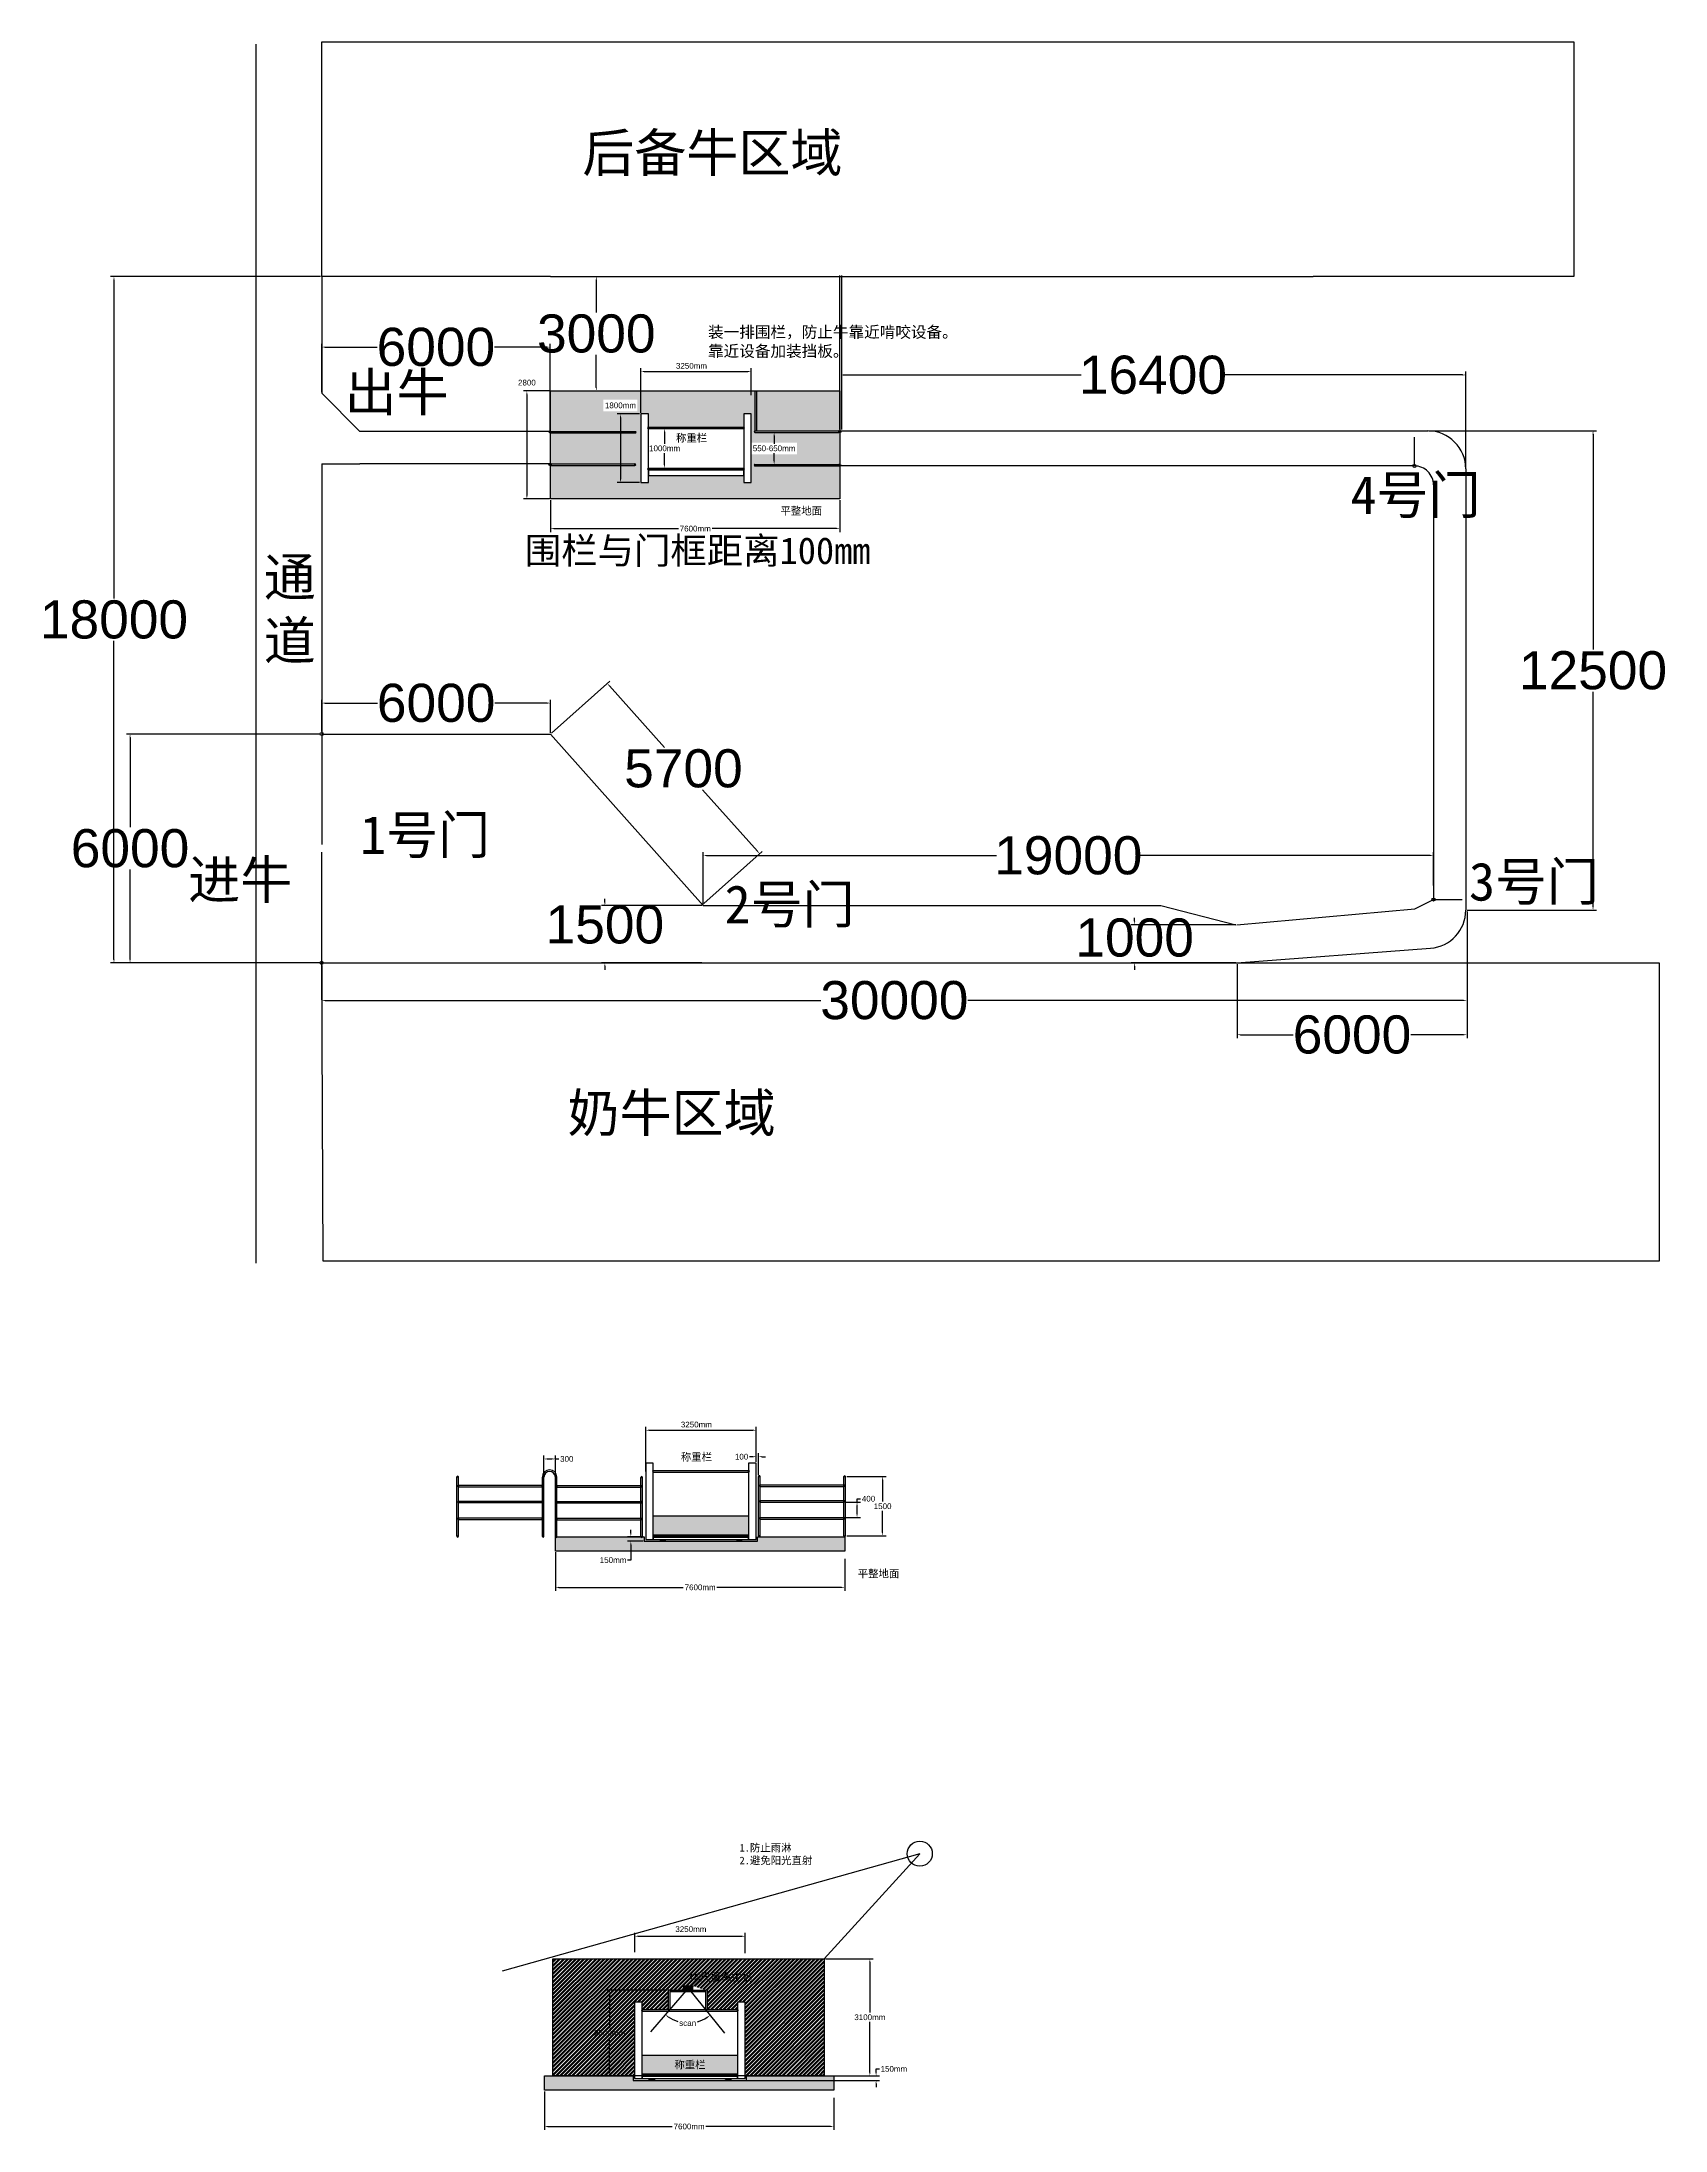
# Model space of a CAD drawing. Header units: inches. Extents: x -13197 to 29371, y -38601 to 16176.
import ezdxf

# ---------------------------------------------------------------- set-up
doc = ezdxf.new("R2010")
doc.units = ezdxf.units.IN
doc.header["$MEASUREMENT"] = 0
doc.layers.add('图层1', color=7, linetype='Continuous')
doc.styles.get("Standard").update_dxf_attribs({"font": 'arial.ttf'})
doc.dimstyles.get("Standard").update_dxf_attribs({"dimscale": 500, "dimtxt": 0.3, "dimasz": 0.18, "dimexe": 0.18, "dimexo": 0.0625, "dimgap": 0.09, "dimtad": 0, "dimtih": 1, "dimtoh": 1, "dimdec": 4, "dimzin": 0, "dimdsep": 46, "dimtxsty": 'Standard', "dimcen": 0.09, "dimclrd": 2, "dimadec": 0, "dimazin": 0, "dimtfac": 1, "dimtdec": 4, "dimtofl": 0, "dimtmove": 0, "dimatfit": 3, "dimfxl": 1, "dimtolj": 1, "dimtzin": 0, "dimarcsym": 0})

msp = doc.modelspace()

# ---------------------------------------------------------------- texts
for s, p in [('称重栏', (3431.93249, 5685.30844)), ('平整地面', (6171.76567, 3772.29972)), ('称重栏', (3560.21883, -21041.9734)), ('平整地面', (8196.80526, -24102.59168)), ('体尺摄像主机', (3790.32043, -34684.16256)), ('称重栏', (3390.02103, -36984.703))]:
    msp.add_text(s, height=200).set_placement(p)
at = {"color": 4, "char_height": 1000, "attachment_point": 1}
for s, width, heights, insert in [('{\\fSimSun|b0|i0|c134|p2;后备牛区域}', 8213.1688966, [1284.64751], (977.24477, 13766.01339)), ('{\\fSimSun|b0|i0|c134|p2;出牛}', 3137.0052896, [3608.15617], (-5257.7623, 7482.71696)), ('{\\fSimSun|b0|i0|c134|p2;4号门}', 3790.3625028, [1722.50959], (21121.34847, 4792.95332)), ('{\\fSimSun|b0|i0|c134|p2;通\\P道}', 1519.6571431, [3608.15617], (-7376.89485, 2637.24169)), ('{\\fSimSun|b0|i0|c134|p2;1号门}', 3790.3625028, [1722.50959], (-4850.76192, -4125.30434)), ('{\\fSimSun|b0|i0|c134|p2;进牛}', 3137.0052896, [3608.15617], (-9360.25391, -5302.18994)), ('{\\fSimSun|b0|i0|c134|p2;3号门}', 3790.3625028, [1722.50959], (24226.73781, -5350.16804)), ('{\\fSimSun|b0|i0|c134|p2;2号门}', 3790.3625028, [1722.50959], (4709.68498, -5947.55184)), ('{\\fSimSun|b0|i0|c134|p2;奶牛区域}', 8213.1688966, [1284.64751], (589.36687, -11418.87512))]:
    msp.add_mtext_dynamic_manual_height_columns(s, width=width, gutter_width=0, heights=heights, dxfattribs=dict(at, insert=insert))
at = {"color": 1, "attachment_point": 1}
for s, width, insert, char_height in [('{\\fSimSun|b0|i0|c134|p2;装一排围栏，防止牛靠近啃咬设备。\\P靠近设备加装挡板。}', 8213.1688966, (4272.58002, 8713.20432), 300), ('{\\fSimSun|b0|i0|c134|p2;围栏与门框距离100mm}', 10546.3537163, (-533.36843, 3179.6179), 700)]:
    msp.add_mtext_dynamic_manual_height_columns(s, width=width, gutter_width=0, heights=[1284.64751], dxfattribs=dict(at, insert=insert, char_height=char_height))
at = {"insert": (5098.9313, -31092.17461), "char_height": 200, "attachment_point": 1}
msp.add_mtext_dynamic_manual_height_columns('{\\fSimSun|b0|i0|c134|p2;1.防止雨淋\\P2.避免阳光直射}', width=3778.6976212, gutter_width=1000, heights=[0], dxfattribs=at)

# ---------------------------------------------------------------- blocks, each defined once
blk = doc.blocks.new('*D3')
at = {"color": 0, "lineweight": -2, "transparency": 16777216}
for p, q in [((2509, 6446), (2509, 7618)), ((5408, 6904), (5408, 7618))]:
    blk.add_line(p, q, dxfattribs=at)
at = {"color": 2, "lineweight": -2, "transparency": 16777216}
blk.add_line((2599, 7528), (5318, 7528), dxfattribs=at)
at = {"color": 2, "transparency": 16777216}
for points in [[(2599, 7543), (2599, 7513), (2509, 7528)], [(5318, 7543), (5318, 7513), (5408, 7528)]]:
    blk.add_solid(points, dxfattribs=at)
at = {"layer": 'Defpoints', "color": 0, "transparency": 16777216}
for p in [(5408, 7528), (5408, 6873), (2509, 6415)]:
    blk.add_point(p, dxfattribs=at)
at = {"color": 0, "transparency": 16777216, "insert": (3839, 7675), "char_height": 150, "attachment_point": 5}
blk.add_mtext('\\A1;3250mm', dxfattribs=at)
blk = doc.blocks.new('*D4')
at = {"color": 0, "lineweight": -2, "transparency": 16777216}
for p, q in [((112, 7018), (-567, 7018)), ((112, 4187), (-567, 4187))]:
    blk.add_line(p, q, dxfattribs=at)
at = {"color": 2, "lineweight": -2, "transparency": 16777216}
blk.add_line((-477, 6928), (-477, 4277), dxfattribs=at)
at = {"color": 2, "transparency": 16777216}
for points in [[(-492, 6928), (-462, 6928), (-477, 7018)], [(-492, 4277), (-462, 4277), (-477, 4187)]]:
    blk.add_solid(points, dxfattribs=at)
at = {"layer": 'Defpoints', "color": 0, "transparency": 16777216}
for p in [(143, 7018), (-477, 4187), (143, 4187)]:
    blk.add_point(p, dxfattribs=at)
at = {"color": 0, "transparency": 16777216, "insert": (-477, 7235), "char_height": 150, "attachment_point": 5}
blk.add_mtext('\\A1;2800', dxfattribs=at)
blk = doc.blocks.new('*D5')
at = {"color": 0, "lineweight": -2, "transparency": 16777216}
for p, q in [((2478, 6415), (1886, 6415)), ((2478, 4615), (1886, 4615))]:
    blk.add_line(p, q, dxfattribs=at)
at = {"color": 2, "lineweight": -2, "transparency": 16777216}
blk.add_line((1976, 6325), (1976, 4705), dxfattribs=at)
at = {"color": 2, "transparency": 16777216}
for points in [[(1961, 6325), (1991, 6325), (1976, 6415)], [(1961, 4705), (1991, 4705), (1976, 4615)]]:
    blk.add_solid(points, dxfattribs=at)
at = {"layer": 'Defpoints', "color": 0, "transparency": 16777216}
for p in [(2509, 6415), (1976, 4615), (2509, 4615)]:
    blk.add_point(p, dxfattribs=at)
at = {"color": 0, "transparency": 16777216, "insert": (1976, 6638), "char_height": 150, "attachment_point": 5}
blk.add_mtext('\\A1;1800mm', dxfattribs=at)
blk = doc.blocks.new('*D6')
at = {"color": 0, "lineweight": -2, "transparency": 16777216}
for p, q in [((2740, 6031), (3224, 6031)), ((2740, 4991), (3224, 4991))]:
    blk.add_line(p, q, dxfattribs=at)
at = {"color": 2, "lineweight": -2, "transparency": 16777216}
for p, q in [((3134, 5941), (3134, 5632)), ((3134, 5081), (3134, 5389))]:
    blk.add_line(p, q, dxfattribs=at)
at = {"color": 2, "transparency": 16777216}
for points in [[(3119, 5941), (3149, 5941), (3134, 6031)], [(3119, 5081), (3149, 5081), (3134, 4991)]]:
    blk.add_solid(points, dxfattribs=at)
at = {"layer": 'Defpoints', "color": 0, "transparency": 16777216}
for p in [(2709, 6031), (3134, 6031), (2709, 4991)]:
    blk.add_point(p, dxfattribs=at)
at = {"color": 0, "transparency": 16777216, "insert": (3134, 5511), "char_height": 150, "attachment_point": 5}
blk.add_mtext('\\A1;1000mm', dxfattribs=at)
blk = doc.blocks.new('*D7')
at = {"color": 0, "lineweight": -2, "transparency": 16777216}
for p, q in [((5535, 5931), (6096, 5931)), ((5535, 5091), (6096, 5091))]:
    blk.add_line(p, q, dxfattribs=at)
at = {"color": 2, "lineweight": -2, "transparency": 16777216}
for p, q in [((6006, 5841), (6006, 5632)), ((6006, 5181), (6006, 5389))]:
    blk.add_line(p, q, dxfattribs=at)
at = {"color": 2, "transparency": 16777216}
for points in [[(5991, 5841), (6021, 5841), (6006, 5931)], [(5991, 5181), (6021, 5181), (6006, 5091)]]:
    blk.add_solid(points, dxfattribs=at)
at = {"layer": 'Defpoints', "color": 0, "transparency": 16777216}
for p in [(5504, 5931), (5504, 5091), (6006, 5091)]:
    blk.add_point(p, dxfattribs=at)
at = {"color": 0, "transparency": 16777216, "insert": (6006, 5511), "char_height": 150, "attachment_point": 5}
blk.add_mtext('\\A1;550-650mm', dxfattribs=at)
blk = doc.blocks.new('*D8')
at = {"color": 0, "lineweight": -2, "transparency": 16777216}
for p, q in [((143, 4156), (143, 3316)), ((7732, 4156), (7732, 3316))]:
    blk.add_line(p, q, dxfattribs=at)
at = {"color": 2, "lineweight": -2, "transparency": 16777216}
for p, q in [((233, 3406), (3497, 3406)), ((7642, 3406), (4378, 3406))]:
    blk.add_line(p, q, dxfattribs=at)
at = {"color": 2, "transparency": 16777216}
for points in [[(233, 3421), (233, 3391), (143, 3406)], [(7642, 3421), (7642, 3391), (7732, 3406)]]:
    blk.add_solid(points, dxfattribs=at)
at = {"layer": 'Defpoints', "color": 0, "transparency": 16777216}
for p in [(143, 4187), (7732, 4187), (7732, 3406)]:
    blk.add_point(p, dxfattribs=at)
at = {"color": 0, "transparency": 16777216, "insert": (3938, 3406), "char_height": 150, "attachment_point": 5}
blk.add_mtext('\\A1;7600mm', dxfattribs=at)
blk = doc.blocks.new('*D9')
at = {"color": 0, "lineweight": -2, "transparency": 16777216}
for p, q in [((2638, -21323), (2638, -20151)), ((5536, -20865), (5536, -20151))]:
    blk.add_line(p, q, dxfattribs=at)
at = {"color": 2, "lineweight": -2, "transparency": 16777216}
blk.add_line((2728, -20241), (5446, -20241), dxfattribs=at)
at = {"color": 2, "transparency": 16777216}
for points in [[(2728, -20226), (2728, -20256), (2638, -20241)], [(5446, -20226), (5446, -20256), (5536, -20241)]]:
    blk.add_solid(points, dxfattribs=at)
at = {"layer": 'Defpoints', "color": 0, "transparency": 16777216}
for p in [(5536, -20241), (2638, -21354), (5536, -20896)]:
    blk.add_point(p, dxfattribs=at)
at = {"color": 0, "transparency": 16777216, "insert": (3967, -20093), "char_height": 150, "attachment_point": 5}
blk.add_mtext('\\A1;3250mm', dxfattribs=at)
blk = doc.blocks.new('*D10')
at = {"color": 0, "lineweight": -2, "transparency": 16777216}
for p, q in [((271, -23443), (271, -24453)), ((7861, -23613), (7861, -24453))]:
    blk.add_line(p, q, dxfattribs=at)
at = {"color": 2, "lineweight": -2, "transparency": 16777216}
for p, q in [((361, -24363), (3625, -24363)), ((7771, -24363), (4507, -24363))]:
    blk.add_line(p, q, dxfattribs=at)
at = {"color": 2, "transparency": 16777216}
for points in [[(361, -24348), (361, -24378), (271, -24363)], [(7771, -24348), (7771, -24378), (7861, -24363)]]:
    blk.add_solid(points, dxfattribs=at)
at = {"layer": 'Defpoints', "color": 0, "transparency": 16777216}
for p in [(271, -23412), (7861, -23582), (7861, -24363)]:
    blk.add_point(p, dxfattribs=at)
at = {"color": 0, "transparency": 16777216, "insert": (4066, -24363), "char_height": 150, "attachment_point": 5}
blk.add_mtext('\\A1;7600mm', dxfattribs=at)
blk = doc.blocks.new('*D11')
at = {"color": 2, "lineweight": -2, "transparency": 16777216}
for p, q in [((2249, -22944), (2249, -22854)), ((2249, -23245), (2249, -23647)), ((2249, -23647), (2159, -23647))]:
    blk.add_line(p, q, dxfattribs=at)
at = {"color": 0, "lineweight": -2, "transparency": 16777216}
for p, q in [((2568, -23034), (2159, -23034)), ((2568, -23155), (2159, -23155))]:
    blk.add_line(p, q, dxfattribs=at)
at = {"color": 2, "transparency": 16777216}
for points in [[(2234, -22944), (2264, -22944), (2249, -23034)], [(2234, -23245), (2264, -23245), (2249, -23155)]]:
    blk.add_solid(points, dxfattribs=at)
at = {"layer": 'Defpoints', "color": 0, "transparency": 16777216}
for p in [(2249, -23155), (2599, -23034), (2599, -23155)]:
    blk.add_point(p, dxfattribs=at)
at = {"color": 0, "transparency": 16777216, "insert": (1783, -23647), "char_height": 150, "attachment_point": 5}
blk.add_mtext('\\A1;150mm', dxfattribs=at)
blk = doc.blocks.new('*D12')
at = {"color": 0, "lineweight": -2, "transparency": 16777216}
for p, q in [((2349, -33933), (2349, -33423)), ((5247, -33957), (5247, -33423))]:
    blk.add_line(p, q, dxfattribs=at)
at = {"color": 2, "lineweight": -2, "transparency": 16777216}
blk.add_line((2439, -33513), (5157, -33513), dxfattribs=at)
at = {"color": 2, "transparency": 16777216}
for points in [[(2439, -33498), (2439, -33528), (2349, -33513)], [(5157, -33498), (5157, -33528), (5247, -33513)]]:
    blk.add_solid(points, dxfattribs=at)
at = {"layer": 'Defpoints', "color": 0, "transparency": 16777216}
for p in [(5247, -33513), (2349, -33965), (5247, -33988)]:
    blk.add_point(p, dxfattribs=at)
at = {"color": 0, "transparency": 16777216, "insert": (3822, -33328), "char_height": 150, "attachment_point": 5}
blk.add_mtext('\\A1;3250mm', dxfattribs=at)
blk = doc.blocks.new('*D13')
at = {"color": 0, "lineweight": -2, "transparency": 16777216}
for p, q in [((-18, -37583), (-18, -38593)), ((7572, -37753), (7572, -38593))]:
    blk.add_line(p, q, dxfattribs=at)
at = {"color": 2, "lineweight": -2, "transparency": 16777216}
for p, q in [((72, -38503), (3336, -38503)), ((7482, -38503), (4218, -38503))]:
    blk.add_line(p, q, dxfattribs=at)
at = {"color": 2, "transparency": 16777216}
for points in [[(72, -38488), (72, -38518), (-18, -38503)], [(7482, -38488), (7482, -38518), (7572, -38503)]]:
    blk.add_solid(points, dxfattribs=at)
at = {"layer": 'Defpoints', "color": 0, "transparency": 16777216}
for p in [(-18, -37551), (7572, -37722), (7572, -38503)]:
    blk.add_point(p, dxfattribs=at)
at = {"color": 0, "transparency": 16777216, "insert": (3777, -38503), "char_height": 150, "attachment_point": 5}
blk.add_mtext('\\A1;7600mm', dxfattribs=at)
blk = doc.blocks.new('*D14')
at = {"color": 0, "lineweight": -2, "transparency": 16777216}
for p, q in [((3199, -34925), (1603, -34925)), ((2279, -37174), (1603, -37174))]:
    blk.add_line(p, q, dxfattribs=at)
at = {"color": 2, "lineweight": -2, "transparency": 16777216}
for p, q in [((1693, -35015), (1693, -35928)), ((1693, -37084), (1693, -36171))]:
    blk.add_line(p, q, dxfattribs=at)
at = {"color": 2, "transparency": 16777216}
for points in [[(1678, -35015), (1708, -35015), (1693, -34925)], [(1678, -37084), (1708, -37084), (1693, -37174)]]:
    blk.add_solid(points, dxfattribs=at)
at = {"layer": 'Defpoints', "color": 0, "transparency": 16777216}
for p in [(1693, -34925), (3230, -34925), (2310, -37174)]:
    blk.add_point(p, dxfattribs=at)
at = {"color": 0, "transparency": 16777216, "insert": (1693, -36050), "char_height": 150, "attachment_point": 5}
blk.add_mtext('\\A1;2500mm', dxfattribs=at)
blk = doc.blocks.new('*D15')
at = {"color": 0, "lineweight": -2, "transparency": 16777216}
for p, q in [((7352, -34103), (8606, -34103)), ((7352, -37174), (8606, -37174))]:
    blk.add_line(p, q, dxfattribs=at)
at = {"color": 2, "lineweight": -2, "transparency": 16777216}
for p, q in [((8516, -34193), (8516, -35517)), ((8516, -37084), (8516, -35760))]:
    blk.add_line(p, q, dxfattribs=at)
at = {"color": 2, "transparency": 16777216}
for points in [[(8501, -34193), (8531, -34193), (8516, -34103)], [(8501, -37084), (8531, -37084), (8516, -37174)]]:
    blk.add_solid(points, dxfattribs=at)
at = {"layer": 'Defpoints', "color": 0, "transparency": 16777216}
for p in [(7321, -34103), (7321, -37174), (8516, -37174)]:
    blk.add_point(p, dxfattribs=at)
at = {"color": 0, "transparency": 16777216, "insert": (8516, -35639), "char_height": 150, "attachment_point": 5}
blk.add_mtext('\\A1;3100mm', dxfattribs=at)
blk = doc.blocks.new('*D16')
at = {"color": 2, "lineweight": -2, "transparency": 16777216}
for start, end in [(235.0536, 252.9378), (285.4384, 303.3874)]:
    blk.add_arc((3751, -34876), 914, start, end, dxfattribs=at)
at = {"color": 2, "transparency": 16777216}
for points in [[(3218, -35638), (3236, -35614), (3156, -35571)], [(4245, -35628), (4263, -35652), (4327, -35587)]]:
    blk.add_solid(points, dxfattribs=at)
at = {"layer": 'Defpoints', "color": 0, "transparency": 16777216}
for p in [(3751, -34876), (3751, -34876), (2767, -36024), (3529, -35763), (4706, -36055)]:
    blk.add_point(p, dxfattribs=at)
at = {"color": 0, "transparency": 16777216, "insert": (3738, -35791), "char_height": 150, "attachment_point": 5}
blk.add_mtext('\\A1;scan', dxfattribs=at)
blk = doc.blocks.new('*D19')
at = {"color": 0, "lineweight": -2, "transparency": 16777216}
for p, q in [((5314, -37174), (8769, -37174)), ((4914, -37295), (8769, -37295))]:
    blk.add_line(p, q, dxfattribs=at)
at = {"color": 2, "lineweight": -2, "transparency": 16777216}
for p, q in [((8679, -37084), (8679, -36994)), ((8679, -36994), (8769, -36994)), ((8679, -37385), (8679, -37475))]:
    blk.add_line(p, q, dxfattribs=at)
at = {"color": 2, "transparency": 16777216}
for points in [[(8664, -37084), (8694, -37084), (8679, -37174)], [(8664, -37385), (8694, -37385), (8679, -37295)]]:
    blk.add_solid(points, dxfattribs=at)
at = {"layer": 'Defpoints', "color": 0, "transparency": 16777216}
for p in [(5283, -37174), (8679, -37174), (4883, -37295)]:
    blk.add_point(p, dxfattribs=at)
at = {"color": 0, "transparency": 16777216, "insert": (9146, -36994), "char_height": 150, "attachment_point": 5}
blk.add_mtext('\\A1;150mm', dxfattribs=at)
blk = doc.blocks.new('*D22')
at = {"color": 0, "lineweight": -2, "transparency": 16777216}
blk.add_line((-5857, 6986), (-5857, 8257), dxfattribs=at)
at = {"color": 0, "linetype": 'ByBlock', "lineweight": -2, "transparency": 16777216}
blk.add_line((132, 5966), (132, 8257), dxfattribs=at)
at = {"color": 2, "lineweight": -2, "transparency": 16777216}
for p, q in [((-5767, 8167), (-4402, 8167)), ((42, 8167), (-1323, 8167))]:
    blk.add_line(p, q, dxfattribs=at)
at = {"color": 2, "transparency": 16777216}
for points in [[(-5767, 8182), (-5767, 8152), (-5857, 8167)], [(42, 8182), (42, 8152), (132, 8167)]]:
    blk.add_solid(points, dxfattribs=at)
at = {"layer": 'Defpoints', "color": 0, "transparency": 16777216}
for p in [(132, 8167), (-5857, 6955), (132, 5935)]:
    blk.add_point(p, dxfattribs=at)
at = {"color": 0, "transparency": 16777216, "insert": (-2862, 8167), "char_height": 1000, "attachment_point": 5}
blk.add_mtext('\\A1;6000', dxfattribs=at)
blk = doc.blocks.new('*D23')
at = {"color": 0, "lineweight": -2, "transparency": 16777216}
for p, q in [((174, 10018), (1433, 10018)), ((174, 7018), (1433, 7018))]:
    blk.add_line(p, q, dxfattribs=at)
at = {"color": 2, "lineweight": -2, "transparency": 16777216}
for p, q in [((1343, 9928), (1343, 9074)), ((1343, 7108), (1343, 7962))]:
    blk.add_line(p, q, dxfattribs=at)
at = {"color": 2, "transparency": 16777216}
for points in [[(1328, 9928), (1358, 9928), (1343, 10018)], [(1328, 7108), (1358, 7108), (1343, 7018)]]:
    blk.add_solid(points, dxfattribs=at)
at = {"layer": 'Defpoints', "color": 0, "transparency": 16777216}
for p in [(143, 10018), (1343, 10018), (143, 7018)]:
    blk.add_point(p, dxfattribs=at)
at = {"color": 0, "transparency": 16777216, "insert": (1343, 8518), "char_height": 1000, "attachment_point": 5}
blk.add_mtext('\\A1;3000', dxfattribs=at)
blk = doc.blocks.new('*D24')
at = {"color": 0, "lineweight": -2, "transparency": 16777216}
for p, q in [((7732, 6002), (7732, 7526)), ((24143, 5002), (24143, 7526))]:
    blk.add_line(p, q, dxfattribs=at)
at = {"color": 2, "lineweight": -2, "transparency": 16777216}
for p, q in [((7822, 7436), (14060, 7436)), ((24053, 7436), (17815, 7436))]:
    blk.add_line(p, q, dxfattribs=at)
at = {"color": 2, "transparency": 16777216}
for points in [[(7822, 7451), (7822, 7421), (7732, 7436)], [(24053, 7451), (24053, 7421), (24143, 7436)]]:
    blk.add_solid(points, dxfattribs=at)
at = {"layer": 'Defpoints', "color": 0, "transparency": 16777216}
for p in [(24143, 7436), (7732, 5971), (24143, 4971)]:
    blk.add_point(p, dxfattribs=at)
at = {"color": 0, "transparency": 16777216, "insert": (15938, 7436), "char_height": 1000, "attachment_point": 5}
blk.add_mtext('\\A1;16400', dxfattribs=at)
blk = doc.blocks.new('*D25')
at = {"color": 0, "lineweight": -2, "transparency": 16777216}
for p, q in [((23174, 5971), (27568, 5971)), ((24174, -6602), (27568, -6602))]:
    blk.add_line(p, q, dxfattribs=at)
at = {"color": 2, "lineweight": -2, "transparency": 16777216}
for p, q in [((27478, 5881), (27478, 240)), ((27478, -6512), (27478, -871))]:
    blk.add_line(p, q, dxfattribs=at)
at = {"color": 2, "transparency": 16777216}
for points in [[(27463, 5881), (27493, 5881), (27478, 5971)], [(27463, -6512), (27493, -6512), (27478, -6602)]]:
    blk.add_solid(points, dxfattribs=at)
at = {"layer": 'Defpoints', "color": 0, "transparency": 16777216}
for p in [(23143, 5971), (24143, -6602), (27478, -6602)]:
    blk.add_point(p, dxfattribs=at)
at = {"color": 0, "transparency": 16777216, "insert": (27478, -315), "char_height": 1000, "attachment_point": 5}
blk.add_mtext('\\A1;12500', dxfattribs=at)
blk = doc.blocks.new('*D26')
at = {"color": 0, "lineweight": -2, "transparency": 16777216}
for p, q in [((-5888, 10018), (-11394, 10018)), ((-5888, -7982), (-11394, -7982))]:
    blk.add_line(p, q, dxfattribs=at)
at = {"color": 2, "lineweight": -2, "transparency": 16777216}
for p, q in [((-11304, 9928), (-11304, 1573)), ((-11304, -7892), (-11304, 462))]:
    blk.add_line(p, q, dxfattribs=at)
at = {"color": 2, "transparency": 16777216}
for points in [[(-11319, 9928), (-11289, 9928), (-11304, 10018)], [(-11319, -7892), (-11289, -7892), (-11304, -7982)]]:
    blk.add_solid(points, dxfattribs=at)
at = {"layer": 'Defpoints', "color": 0, "transparency": 16777216}
for p in [(-5857, 10018), (-11304, -7982), (-5857, -7982)]:
    blk.add_point(p, dxfattribs=at)
at = {"color": 0, "transparency": 16777216, "insert": (-11304, 1018), "char_height": 1000, "attachment_point": 5}
blk.add_mtext('\\A1;18000', dxfattribs=at)
blk = doc.blocks.new('*D27')
at = {"color": 0, "lineweight": -2, "transparency": 16777216}
for p, q in [((24174, -6633), (24174, -9057)), ((-5857, -8054), (-5857, -9057))]:
    blk.add_line(p, q, dxfattribs=at)
at = {"color": 2, "lineweight": -2, "transparency": 16777216}
for p, q in [((-5767, -8967), (7234, -8967)), ((24084, -8967), (11083, -8967))]:
    blk.add_line(p, q, dxfattribs=at)
at = {"color": 2, "transparency": 16777216}
for points in [[(-5767, -8952), (-5767, -8982), (-5857, -8967)], [(24084, -8952), (24084, -8982), (24174, -8967)]]:
    blk.add_solid(points, dxfattribs=at)
at = {"layer": 'Defpoints', "color": 0, "transparency": 16777216}
for p in [(24174, -6602), (-5857, -8022), (24174, -8967)]:
    blk.add_point(p, dxfattribs=at)
at = {"color": 0, "transparency": 16777216, "insert": (9158, -8967), "char_height": 1000, "attachment_point": 5}
blk.add_mtext('\\A1;30000', dxfattribs=at)
blk = doc.blocks.new('*D28')
at = {"color": 0, "lineweight": -2, "transparency": 16777216}
for p, q in [((-5888, -1982), (-10973, -1982)), ((-5888, -7982), (-10973, -7982))]:
    blk.add_line(p, q, dxfattribs=at)
at = {"color": 2, "lineweight": -2, "transparency": 16777216}
for p, q in [((-10883, -2072), (-10883, -4427)), ((-10883, -7892), (-10883, -5538))]:
    blk.add_line(p, q, dxfattribs=at)
at = {"color": 2, "transparency": 16777216}
for points in [[(-10898, -2072), (-10868, -2072), (-10883, -1982)], [(-10898, -7892), (-10868, -7892), (-10883, -7982)]]:
    blk.add_solid(points, dxfattribs=at)
at = {"layer": 'Defpoints', "color": 0, "transparency": 16777216}
for p in [(-5857, -1982), (-10883, -7982), (-5857, -7982)]:
    blk.add_point(p, dxfattribs=at)
at = {"color": 0, "transparency": 16777216, "insert": (-10883, -4982), "char_height": 1000, "attachment_point": 5}
blk.add_mtext('\\A1;6000', dxfattribs=at)
blk = doc.blocks.new('*D29')
at = {"color": 0, "lineweight": -2, "transparency": 16777216}
for p, q in [((-5857, -1911), (-5857, -1080)), ((143, -1951), (143, -1080))]:
    blk.add_line(p, q, dxfattribs=at)
at = {"color": 2, "lineweight": -2, "transparency": 16777216}
for p, q in [((-5767, -1170), (-4396, -1170)), ((53, -1170), (-1318, -1170))]:
    blk.add_line(p, q, dxfattribs=at)
at = {"color": 2, "transparency": 16777216}
for points in [[(-5767, -1155), (-5767, -1185), (-5857, -1170)], [(53, -1155), (53, -1185), (143, -1170)]]:
    blk.add_solid(points, dxfattribs=at)
at = {"layer": 'Defpoints', "color": 0, "transparency": 16777216}
for p in [(143, -1170), (-5857, -1942), (143, -1982)]:
    blk.add_point(p, dxfattribs=at)
at = {"color": 0, "transparency": 16777216, "insert": (-2857, -1170), "char_height": 1000, "attachment_point": 5}
blk.add_mtext('\\A1;6000', dxfattribs=at)
blk = doc.blocks.new('*D30')
at = {"color": 0, "lineweight": -2, "transparency": 16777216}
for p, q in [((18143, -8014), (18143, -9958)), ((24174, -8014), (24174, -9958))]:
    blk.add_line(p, q, dxfattribs=at)
at = {"color": 2, "lineweight": -2, "transparency": 16777216}
for p, q in [((18233, -9868), (19619, -9868)), ((24084, -9868), (22698, -9868))]:
    blk.add_line(p, q, dxfattribs=at)
at = {"color": 2, "transparency": 16777216}
for points in [[(18233, -9853), (18233, -9883), (18143, -9868)], [(24084, -9853), (24084, -9883), (24174, -9868)]]:
    blk.add_solid(points, dxfattribs=at)
at = {"layer": 'Defpoints', "color": 0, "transparency": 16777216}
for p in [(18143, -7982), (24174, -7982), (24174, -9868)]:
    blk.add_point(p, dxfattribs=at)
at = {"color": 0, "transparency": 16777216, "insert": (21158, -9868), "char_height": 1000, "attachment_point": 5}
blk.add_mtext('\\A1;6000', dxfattribs=at)
blk = doc.blocks.new('*D31')
at = {"color": 0, "lineweight": -2, "transparency": 16777216}
for p, q in [((166, -1962), (1695, -593)), ((4166, -6430), (5695, -5062))]:
    blk.add_line(p, q, dxfattribs=at)
at = {"color": 2, "lineweight": -2, "transparency": 16777216}
for p, q in [((1688, -720), (3131, -2332)), ((5568, -5055), (4125, -3443))]:
    blk.add_line(p, q, dxfattribs=at)
at = {"color": 2, "transparency": 16777216}
for points in [[(1699, -710), (1677, -730), (1628, -653)], [(5579, -5045), (5557, -5065), (5628, -5122)]]:
    blk.add_solid(points, dxfattribs=at)
at = {"layer": 'Defpoints', "color": 0, "transparency": 16777216}
for p in [(143, -1982), (5628, -5122), (4143, -6451)]:
    blk.add_point(p, dxfattribs=at)
at = {"color": 0, "transparency": 16777216, "insert": (3628, -2887), "char_height": 1000, "attachment_point": 5}
blk.add_mtext('\\A1;5700', dxfattribs=at)
blk = doc.blocks.new('*D32')
at = {"color": 0, "lineweight": -2, "transparency": 16777216}
for p, q in [((4143, -6451), (4143, -5078)), ((23295, -5951), (23295, -5078))]:
    blk.add_line(p, q, dxfattribs=at)
at = {"color": 2, "lineweight": -2, "transparency": 16777216}
for p, q in [((4233, -5168), (11841, -5168)), ((23205, -5168), (15597, -5168))]:
    blk.add_line(p, q, dxfattribs=at)
at = {"color": 2, "transparency": 16777216}
for points in [[(4233, -5153), (4233, -5183), (4143, -5168)], [(23205, -5153), (23205, -5183), (23295, -5168)]]:
    blk.add_solid(points, dxfattribs=at)
at = {"layer": 'Defpoints', "color": 0, "transparency": 16777216}
for p in [(23295, -5168), (23295, -5982), (4143, -6482)]:
    blk.add_point(p, dxfattribs=at)
at = {"color": 0, "transparency": 16777216, "insert": (13719, -5168), "char_height": 1000, "attachment_point": 5}
blk.add_mtext('\\A1;19000', dxfattribs=at)
blk = doc.blocks.new('*D33')
at = {"color": 2, "lineweight": -2, "transparency": 16777216}
for p, q in [((5446, -20936), (5356, -20936)), ((5686, -20936), (5776, -20936))]:
    blk.add_line(p, q, dxfattribs=at)
at = {"color": 0, "lineweight": -2, "transparency": 16777216}
for p, q in [((5536, -21073), (5536, -20846)), ((5596, -21424), (5596, -20846))]:
    blk.add_line(p, q, dxfattribs=at)
at = {"color": 2, "transparency": 16777216}
for points in [[(5446, -20921), (5446, -20951), (5536, -20936)], [(5686, -20921), (5686, -20951), (5596, -20936)]]:
    blk.add_solid(points, dxfattribs=at)
at = {"layer": 'Defpoints', "color": 0, "transparency": 16777216}
for p in [(5536, -20936), (5536, -21104), (5596, -21455)]:
    blk.add_point(p, dxfattribs=at)
at = {"color": 0, "transparency": 16777216, "insert": (5153, -20936), "char_height": 150, "attachment_point": 5}
blk.add_mtext('\\A1;100', dxfattribs=at)
blk = doc.blocks.new('*D34')
at = {"color": 0, "lineweight": -2, "transparency": 16777216}
for p, q in [((7908, -21458), (8941, -21458)), ((7908, -23014), (8941, -23014))]:
    blk.add_line(p, q, dxfattribs=at)
at = {"color": 2, "lineweight": -2, "transparency": 16777216}
for p, q in [((8851, -21548), (8851, -22114)), ((8851, -22924), (8851, -22357))]:
    blk.add_line(p, q, dxfattribs=at)
at = {"color": 2, "transparency": 16777216}
for points in [[(8836, -21548), (8866, -21548), (8851, -21458)], [(8836, -22924), (8866, -22924), (8851, -23014)]]:
    blk.add_solid(points, dxfattribs=at)
at = {"layer": 'Defpoints', "color": 0, "transparency": 16777216}
for p in [(7877, -21458), (8851, -21458), (7877, -23014)]:
    blk.add_point(p, dxfattribs=at)
at = {"color": 0, "transparency": 16777216, "insert": (8851, -22236), "char_height": 150, "attachment_point": 5}
blk.add_mtext('\\A1;1500', dxfattribs=at)
blk = doc.blocks.new('*D35')
at = {"color": 0, "lineweight": -2, "transparency": 16777216}
for p, q in [((7868, -22128), (8269, -22128)), ((7867, -22530), (8269, -22530))]:
    blk.add_line(p, q, dxfattribs=at)
at = {"color": 2, "lineweight": -2, "transparency": 16777216}
for p, q in [((8179, -22128), (8179, -22038)), ((8179, -22038), (8269, -22038)), ((8179, -22440), (8179, -22218))]:
    blk.add_line(p, q, dxfattribs=at)
at = {"color": 2, "transparency": 16777216}
for points in [[(8164, -22218), (8194, -22218), (8179, -22128)], [(8164, -22440), (8194, -22440), (8179, -22530)]]:
    blk.add_solid(points, dxfattribs=at)
at = {"layer": 'Defpoints', "color": 0, "transparency": 16777216}
for p in [(7837, -22128), (8179, -22128), (7836, -22530)]:
    blk.add_point(p, dxfattribs=at)
at = {"color": 0, "transparency": 16777216, "insert": (8482, -22038), "char_height": 150, "attachment_point": 5}
blk.add_mtext('\\A1;400', dxfattribs=at)
blk = doc.blocks.new('*D36')
at = {"color": 0, "lineweight": -2, "transparency": 16777216}
for p, q in [((-31, -21439), (-31, -20905)), ((269, -21439), (269, -20905))]:
    blk.add_line(p, q, dxfattribs=at)
at = {"color": 2, "lineweight": -2, "transparency": 16777216}
for p, q in [((59, -20995), (179, -20995)), ((269, -20995), (359, -20995))]:
    blk.add_line(p, q, dxfattribs=at)
at = {"color": 2, "transparency": 16777216}
for points in [[(59, -20980), (59, -21010), (-31, -20995)], [(179, -20980), (179, -21010), (269, -20995)]]:
    blk.add_solid(points, dxfattribs=at)
at = {"layer": 'Defpoints', "color": 0, "transparency": 16777216}
for p in [(269, -20995), (-31, -21470), (269, -21470)]:
    blk.add_point(p, dxfattribs=at)
at = {"color": 0, "transparency": 16777216, "insert": (569, -20995), "char_height": 150, "attachment_point": 5}
blk.add_mtext('\\A1;300', dxfattribs=at)
blk = doc.blocks.new('*D37')
at = {"color": 0, "lineweight": -2, "transparency": 16777216}
for p, q in [((4112, -6482), (1478, -6482)), ((4112, -7982), (1478, -7982))]:
    blk.add_line(p, q, dxfattribs=at)
at = {"color": 2, "lineweight": -2, "transparency": 16777216}
for p, q in [((1568, -6392), (1568, -6302)), ((1568, -8072), (1568, -8162))]:
    blk.add_line(p, q, dxfattribs=at)
at = {"color": 2, "transparency": 16777216}
for points in [[(1553, -6392), (1583, -6392), (1568, -6482)], [(1553, -8072), (1583, -8072), (1568, -7982)]]:
    blk.add_solid(points, dxfattribs=at)
at = {"layer": 'Defpoints', "color": 0, "transparency": 16777216}
for p in [(4143, -6482), (1568, -7982), (4143, -7982)]:
    blk.add_point(p, dxfattribs=at)
at = {"color": 0, "transparency": 16777216, "insert": (1568, -6982), "char_height": 1000, "attachment_point": 5}
blk.add_mtext('\\A1;1500', dxfattribs=at)
blk = doc.blocks.new('*D38')
at = {"color": 0, "lineweight": -2, "transparency": 16777216}
for p, q in [((18112, -6982), (15369, -6982)), ((18112, -7982), (15369, -7982))]:
    blk.add_line(p, q, dxfattribs=at)
at = {"color": 2, "lineweight": -2, "transparency": 16777216}
for p, q in [((15459, -6892), (15459, -6802)), ((15459, -8072), (15459, -8162))]:
    blk.add_line(p, q, dxfattribs=at)
at = {"color": 2, "transparency": 16777216}
for points in [[(15444, -6892), (15474, -6892), (15459, -6982)], [(15444, -8072), (15474, -8072), (15459, -7982)]]:
    blk.add_solid(points, dxfattribs=at)
at = {"layer": 'Defpoints', "color": 0, "transparency": 16777216}
for p in [(15459, -6982), (18143, -6982), (18143, -7982)]:
    blk.add_point(p, dxfattribs=at)
at = {"color": 0, "transparency": 16777216, "insert": (15459, -7325), "char_height": 1000, "attachment_point": 5}
blk.add_mtext('\\A1;1000', dxfattribs=at)

# ---------------------------------------------------------------- dimensions: what is measured, and where the dimension line sits
for base, p1, p2, text, override, picture, middle in [((-11304.28055, -7982.39636), (-5857.23771, 10017.60364), (-5857.23771, -7982.39636), '18000', {"dimtxt": 2}, '*D26', (-11304.28055, 1017.60364)), ((-476.97337, 4186.94146), (142.76229, 7017.60364), (142.76229, 4186.94146), '2800', {"dimtmove": 2}, '*D4', (-477.37057, 7235.15309)), ((1976.25715, 4614.79955), (2509.24455, 6414.79955), (2509.24455, 4614.79955), '1800mm', {"dimtmove": 2}, '*D5', (1976.25715, 6637.88902)), ((-10882.74913, -7982.39636), (-5857.23771, -1982.39636), (-5857.23771, -7982.39636), '6000', {"dimtxt": 2}, '*D28', (-10882.74913, -4982.39636)), ((1567.88395, -7982.39636), (4142.76229, -6482.39636), (4142.76229, -7982.39636), '1500', {"dimtxt": 2}, '*D37', (1567.88395, -6982.39636)), ((15459.07061, -6982.39636), (18142.76229, -7982.39636), (18142.76229, -6982.39636), '1000', {"dimtxt": 2}, '*D38', (15459.07061, -7325.2242))]:
    dim = msp.add_linear_dim(base=base, p1=p1, p2=p2, angle=90, text=text, dimstyle='Standard', override=override)
    dim.commit()
    dim.dimension.update_dxf_attribs({"geometry": picture, "text_midpoint": middle, "dimtype": 160})
for base, p1, p2, text, picture, middle in [((1343.4892, 10017.60364), (142.76229, 7017.60364), (142.76229, 10017.60364), '3000', '*D23', (1343.4892, 8517.60364)), ((27478.40251, -6601.70836), (23142.7623, 5971.00787), (24142.76229, -6601.70836), '12500', '*D25', (27478.40251, -315.35024))]:
    dim = msp.add_linear_dim(base=base, p1=p1, p2=p2, angle=90, text=text, dimstyle='Standard', override={"dimtxt": 2})
    dim.commit()
    dim.dimension.update_dxf_attribs({"geometry": picture, "text_midpoint": middle})
for base, p1, p2, text, picture, middle in [((132.47042, 8166.59083), (-5857.23771, 6954.84305), (132.47042, 5935.17152), '6000', '*D22', (-2862.38365, 8166.59083)), ((24142.76229, 7435.60595), (7732.37519, 5971.00803), (24142.76229, 4971.00787), '16400', '*D24', (15937.56874, 7435.60595)), ((142.76229, -1170.09531), (-5857.23771, -1942.39636), (142.76229, -1982.39636), '6000', '*D29', (-2857.23771, -1170.09531)), ((23295.38698, -5167.58266), (4142.76229, -6482.39636), (23295.38698, -5982.39636), '19000', '*D32', (13719.07463, -5167.58266)), ((24174.01229, -8966.57981), (-5857.03312, -8022.39584), (24174.01229, -6601.70836), '30000', '*D27', (9158.48959, -8966.57981)), ((24174.01229, -9867.64661), (18142.76229, -7982.39636), (24174.01229, -7982.39636), '6000', '*D30', (21158.38729, -9867.64661))]:
    dim = msp.add_linear_dim(base=base, p1=p1, p2=p2, text=text, dimstyle='Standard', override={"dimtxt": 2})
    dim.commit()
    dim.dimension.update_dxf_attribs({"geometry": picture, "text_midpoint": middle})
for base, p1, p2, picture, middle in [((5407.64347, 7528.14605), (2509.24455, 6414.79955), (5407.64347, 6872.8728), '*D3', (3839.19697, 7675.46045)), ((5535.92981, -20240.78973), (2637.53089, -21354.13623), (5535.92981, -20896.06298), '*D9', (3967.48331, -20093.47533)), ((5247.09963, -33513.31198), (2348.70071, -33964.62512), (5247.09963, -33987.76938), '*D12', (3822.46923, -33328.15788))]:
    dim = msp.add_linear_dim(base=base, p1=p1, p2=p2, text='3250mm', dimstyle='Standard', override={"dimtmove": 2})
    dim.commit()
    dim.dimension.update_dxf_attribs({"geometry": picture, "text_midpoint": middle, "dimtype": 160})
for base, p1, p2, text, picture, middle in [((3134.1586, 6030.79955), (2709, 4990.90808), (2709.24455, 6030.79955), '1000mm', '*D6', (3134.1586, 5510.85382)), ((6005.92957, 5090.70257), (5503.67734, 5931.00803), (5503.67744, 5090.70257), '550-650mm', '*D7', (6005.92957, 5510.8553)), ((8178.78857, -22127.86556), (7835.75471, -22530.44987), (7837.04309, -22127.86556), '400', '*D35', (8482.25719, -22037.86556)), ((8515.76291, -37174.08394), (7321.05034, -34103.49072), (7321.05034, -37174.08394), '3100mm', '*D15', (8515.76291, -35638.78733)), ((1693.13009, -34925.26198), (2310.17446, -37174.08394), (3229.9453, -34925.26198), '2500mm', '*D14', (1693.13009, -36049.67296)), ((8679.32523, -37174.08394), (4882.73955, -37294.62906), (5282.8096, -37174.08394), '150mm', '*D19', (9145.5326, -36994.08394))]:
    dim = msp.add_linear_dim(base=base, p1=p1, p2=p2, angle=90, text=text, dimstyle='Standard')
    dim.commit()
    dim.dimension.update_dxf_attribs({"geometry": picture, "text_midpoint": middle})
for base, p1, p2, text, picture, middle in [((7732.37519, 3406.34613), (142.76229, 4186.94146), (7732.37519, 4186.94146), '7600mm', '*D8', (3937.56874, 3406.34613)), ((268.83026, -20994.82737), (-31.16974, -21470.36109), (268.83026, -21470.36109), '300', '*D36', (569.2293, -20994.82737)), ((5535.92981, -20935.50523), (5595.61687, -21455.08635), (5535.92981, -21104.13615), '100', '*D33', (5152.53963, -20935.50523)), ((7860.66153, -24362.58965), (271.04863, -23411.51644), (7860.66153, -23581.99432), '7600mm', '*D10', (4065.85508, -24362.58965)), ((7571.83136, -38502.5253), (-17.78154, -37551.45209), (7571.83136, -37721.92997), '7600mm', '*D13', (3777.02491, -38502.5253))]:
    dim = msp.add_linear_dim(base=base, p1=p1, p2=p2, text=text, dimstyle='Standard')
    dim.commit()
    dim.dimension.update_dxf_attribs({"geometry": picture, "text_midpoint": middle})
dim = msp.add_aligned_dim(p1=(142.76229, -1982.39636), p2=(4142.76229, -6451.14636), distance=1993.44932, text='5700', dimstyle='Standard', override={"dimtxt": 2})
dim.commit()
dim.dimension.update_dxf_attribs({"geometry": '*D31', "text_midpoint": (3628.09139, -2887.24601)})
for base, p1, p2, text, picture, middle in [((8851.11909, -21457.82981), (7876.82406, -23013.95876), (7876.82406, -21457.82981), '1500', '*D34', (8851.11909, -22235.89428)), ((2249.03169, -23154.93049), (2599.00463, -23034.14829), (2599.00463, -23154.93049), '150mm', '*D11', (1782.82432, -23647.48326))]:
    dim = msp.add_linear_dim(base=base, p1=p1, p2=p2, angle=90, text=text, dimstyle='Standard')
    dim.commit()
    dim.dimension.update_dxf_attribs({"geometry": picture, "text_midpoint": middle, "dimtype": 160})
dim = msp.add_angular_dim_2l(base=(3528.91775, -35763.33328), line1=((3750.90856, -34876.19622), (4706.19755, -36054.68253)), line2=((3750.90856, -34876.19622), (2767.14331, -36024.48474)), text='scan', dimstyle='Standard')
dim.commit()
dim.dimension.update_dxf_attribs({"geometry": '*D16', "text_midpoint": (3738.46771, -35790.60166)})

# ---------------------------------------------------------------- hatches: boundary and pattern name
h = msp.add_hatch()
h.set_pattern_fill('GRAVEL', color=253, scale=150)
h.set_pattern_definition([(228.01279, (108, 5190.908), (-1200, -1350), [20.1804, -1997.8632]), (184.96974, (94.5, 5175.908), (1800, 150), [34.6302, -3428.3887]), (132.51045, (60, 5172.908), (1500, -1650), [24.4182, -2417.4049]), (267.27369, (1.5, 5135.408), (150, 3000), [31.5357, -3122.0337]), (292.83365, (0, 5103.908), (-750, 1800), [30.9232, -3061.406]), (357.27369, (12, 5075.408), (-3000, 150), [31.5357, -3122.0337]), (37.69424, (43.5, 5073.908), (-1950, -1500), [41.7043, -4128.7273]), (72.25533, (76.5, 5099.408), (1050, 3300), [39.3732, -3897.9482]), (121.42957, (88.5, 5136.908), (-1200, 1950), [31.6425, -3132.611]), (175.23636, (72, 5163.908), (1650, -150), [36.1248, -1770.1144]), (222.39744, (36, 5166.908), (-1800, -1650), [46.7172, -4625.0063]), (138.81407, (150, 5133.908), (-1050, 900), [15.9451, -1578.5767]), (171.46923, (138, 5144.408), (1950, -300), [30.3356, -3003.2267]), (225, (108, 5148.91), (-2e-14, -150), [21.2131, -190.919]), (203.1986, (97.5, 5166.908), (750, 300), [11.4237, -1130.9423]), (291.8014, (87, 5162.408), (-150, 450), [16.1554, -791.6193]), (30.96376, (93, 5147.408), (450, 300), [26.2394, -848.4034]), (161.56505, (115.5, 5160.91), (300, -150), [18.9736, -455.368]), (16.38954, (0, 5162.408), (1500, 450), [26.58, -2631.4268]), (70.34618, (25.5, 5169.908), (-600, -1650), [22.2992, -2207.6112]), (293.1986, (115.5, 5190.908), (-300, 750), [22.8472, -1119.5187]), (343.61046, (124.5, 5169.908), (-1500, 450), [26.58, -2631.4268]), (339.44395, (0, 5069.408), (-750, 300), [25.632, -1255.9686]), (294.77514, (24, 5060.408), (-750, 1650), [21.4767, -2126.1965]), (66.8014, (117, 5040.908), (300, 750), [22.8472, -1119.5187]), (17.35402, (126, 5061.908), (-1950, -600), [25.1446, -2489.3135]), (69.44395, (43.5, 5040.908), (-300, -750), [12.816, -1268.7846]), (101.30993, (108, 5040.908), (-150, 600), [7.6485, -757.2044]), (165.96376, (106.5, 5048.408), (450, -150), [30.9232, -587.5426]), (186.00901, (76.5, 5055.908), (1500, 150), [28.6575, -2837.0885]), (303.69007, (93, 5133.91), (-150, 300), [21.6333, -519.1994]), (353.15723, (105, 5115.908), (2550, -300), [37.7691, -3739.1344]), (60.9454, (142.5, 5111.408), (-600, -1050), [15.4434, -1528.9011]), (90, (150, 5124.91), (-150, 150), [9, -141]), (120.25644, (73.5, 5060.408), (600, -1050), [20.8386, -2063.028]), (48.01279, (63, 5078.408), (1200, 1350), [40.3608, -1977.6828]), (0, (90, 5108.41), (150, 150), [39, -111]), (325.30485, (129, 5108.408), (1500, -1050), [23.717, -2347.9911]), (254.0546, (148.5, 5094.908), (-150, -600), [21.8403, -1070.1762]), (207.645975, (142.5, 5073.908), (-2850, -1500), [35.5598, -3520.4211]), (175.42608, (111, 5057.408), (-1950, 150), [37.6198, -3724.361])])
edge = h.paths.add_edge_path()
edge.add_line((7758.75724, 5950.57756), (7775.38677, 5971.00801))
edge.add_line((7775.38677, 5971.00801), (7738.42884, 5970.57756))
edge.add_line((7738.42884, 5970.57756), (7738.42884, 5930.57756))
edge.add_line((7738.42884, 5930.57756), (7775.38677, 5931.00801))
edge.add_line((7775.38677, 5931.00801), (7758.75724, 5950.57756))
edge.add_arc((7738.42884, 5950.57756), 20.3284, -107.325071241, 0, ccw=False)
edge.add_line((7732.37519, 5931.17145), (7732.37519, 5091.08738))
edge.add_arc((7735.68988, 5071.03104), 20.3284, 0, 99.384374018, ccw=False)
edge.add_line((7756.01828, 5071.03104), (7775.38687, 5090.70255))
edge.add_line((7775.38687, 5090.70255), (7735.68988, 5091.03104))
edge.add_line((7735.68988, 5091.03104), (7735.68988, 5051.03104))
edge.add_line((7735.68988, 5051.03104), (7775.38687, 5050.70255))
edge.add_line((7775.38687, 5050.70255), (7756.01828, 5071.03104))
edge.add_arc((7735.68988, 5071.03104), 20.3284, -99.384374018, 0, ccw=False)
edge.add_line((7732.37519, 5050.9747), (7732.37519, 4186.94146))
edge.add_line((7732.37519, 4186.94146), (142.76229, 4186.94146))
edge.add_line((142.76229, 4186.94146), (139.31036, 5082.15835))
edge.add_arc((118.98196, 5082.15835), 20.3284, -180, 0, ccw=False)
edge.add_line((98.65356, 5082.15835), (84.62466, 5061.82988))
edge.add_line((84.62466, 5061.82988), (118.98196, 5061.82988))
edge.add_line((118.98196, 5061.82988), (118.98196, 5082.15835))
edge.add_line((118.98196, 5082.15835), (84.62466, 5101.82988))
edge.add_line((84.62466, 5101.82988), (98.65356, 5082.15835))
edge.add_arc((118.98196, 5082.15835), 20.3284, 0, 180, ccw=False)
edge.add_line((139.31036, 5082.15835), (140.79866, 5916.62741))
edge.add_arc((132.47042, 5935.17152), 20.3284, 180, 294.185066409, ccw=False)
edge.add_line((112.14202, 5935.17152), (98.11312, 5914.84305))
edge.add_line((98.11312, 5914.84305), (142.76229, 5917.64094))
edge.add_line((142.76229, 5917.64094), (132.47042, 5954.84305))
edge.add_line((132.47042, 5954.84305), (98.11312, 5954.84305))
edge.add_line((98.11312, 5954.84305), (112.14202, 5935.17152))
edge.add_arc((132.47042, 5935.17152), 20.3284, 59.58359649, 180, ccw=False)
edge.add_line((142.76229, 5952.7021), (142.76229, 7017.60364))
edge.add_line((142.76229, 7017.60364), (7732.37519, 7017.60364))
edge.add_line((7732.37519, 7017.60364), (7732.37519, 5969.98367))
edge.add_arc((7738.42884, 5950.57756), 20.3284, 0, 107.325071241, ccw=False)
h.paths.add_polyline_path([(156.04386, 5061.82986), (156.04386, 5101.82986), (2356.04386, 5101.82986), (2356.04386, 5061.82986)], flags=16)
h.paths.add_polyline_path([(169.53232, 5914.84303), (169.53232, 5954.84303), (2369.53232, 5954.84303), (2369.53232, 5914.84303)], flags=16)
h.paths.add_polyline_path([(2509.24455, 6414.79955), (2709.24455, 6414.79955), (2709.24455, 6070.79955), (5207.64347, 6070.79955), (5207.64347, 6414.79963), (5407.64347, 6414.79963), (5407.64347, 4614.79963), (5207.64347, 4614.79963), (5207.64347, 4800.90808), (2709.24455, 4800.90808), (2709.24455, 4614.79955), (2509.24455, 4614.79955)], flags=16)
h.paths.add_polyline_path([(2709, 4950.90808), (2709, 4990.90808), (5207.64347, 4990.90808), (5207.64347, 4950.90808)], flags=0)
h.paths.add_polyline_path([(5503.67744, 5050.70257), (5503.67744, 5090.70257), (7703.67744, 5090.70257), (7703.67744, 5050.70257)], flags=16)
h.paths.add_polyline_path([(5503.67734, 5931.00803), (5503.67734, 5971.00803), (7703.67734, 5971.00803), (7703.67734, 5931.00803)], flags=16)
h.paths.add_polyline_path([(1526.46179, 6482.26146), (2416.74146, 6482.26146), (2416.74146, 6791.36788), (1526.46179, 6791.36788)], flags=16)
h.paths.add_polyline_path([(2684.36323, 5355.22626), (3574.64291, 5355.22626), (3574.64291, 5664.33267), (2684.36323, 5664.33267)], flags=0)
h.paths.add_polyline_path([(5411.14785, 5355.22774), (6604.29247, 5355.22774), (6604.29247, 5664.33415), (5411.14785, 5664.33415)], flags=16)
h.paths.add_polyline_path([(3367.81243, 5593.90325), (4334.25172, 5593.90325), (4334.25172, 5978.62358), (3367.81243, 5978.62358)], flags=0)
h = msp.add_hatch()
h.set_pattern_fill('DOTS', color=253, scale=10)
h.set_pattern_definition([(0, (0, -15056.3806), (0.3125, 0.625), [0, -0.625])])
h.paths.add_polyline_path([(2837.92078, -22489.86723), (2837.92078, -22989.19087), (5335.92981, -22989.19087), (5335.92981, -22489.86723)])
h = msp.add_hatch()
h.set_pattern_fill('GRAVEL', color=253, scale=150)
h.set_pattern_definition([(228.01279, (108, -14906.381), (-1200, -1350), [20.1804, -1997.8632]), (184.96974, (94.5, -14921.3806), (1800, 150), [34.6302, -3428.3887]), (132.51045, (60, -14924.381), (1500, -1650), [24.4182, -2417.4049]), (267.27369, (1.5, -14961.8806), (150, 3000), [31.5357, -3122.0337]), (292.833654, (0, -14993.3806), (-750, 1800), [30.9232, -3061.406]), (357.27369, (12, -15021.8806), (-3000, 150), [31.5357, -3122.0337]), (37.69424, (43.5, -15023.3806), (-1950, -1500), [41.7043, -4128.7273]), (72.25533, (76.5, -14997.8806), (1050, 3300), [39.3732, -3897.9482]), (121.429566, (88.5, -14960.3806), (-1200, 1950), [31.6425, -3132.611]), (175.23636, (72, -14933.381), (1650, -150), [36.1248, -1770.1144]), (222.39744, (36, -14930.3806), (-1800, -1650), [46.7172, -4625.0063]), (138.81407, (150, -14963.38), (-1050, 900), [15.9451, -1578.5767]), (171.469234, (138, -14952.8806), (1950, -300), [30.3356, -3003.2267]), (225, (108, -14948.38), (-2e-14, -150), [21.2131, -190.9189]), (203.1986, (97.5, -14930.38), (750, 300), [11.4237, -1130.9423]), (291.8014, (87, -14934.88), (-150, 450), [16.1554, -791.6193]), (30.96376, (93, -14949.88), (450, 300), [26.2394, -848.4034]), (161.56505, (115.5, -14936.38), (300, -150), [18.9736, -455.368]), (16.38954, (0, -14934.881), (1500, 450), [26.58, -2631.4268]), (70.34618, (25.5, -14927.381), (-600, -1650), [22.2992, -2207.6112]), (293.1986, (115.5, -14906.38), (-300, 750), [22.8472, -1119.5187]), (343.61046, (124.5, -14927.381), (-1500, 450), [26.58, -2631.4268]), (339.44395, (0, -15027.88), (-750, 300), [25.632, -1255.9686]), (294.77514, (24, -15036.881), (-750, 1650), [21.4767, -2126.1965]), (66.8014, (117, -15056.38), (300, 750), [22.8472, -1119.5187]), (17.354025, (126, -15035.381), (-1950, -600), [25.1446, -2489.3135]), (69.44395, (43.5, -15056.38), (-300, -750), [12.816, -1268.7846]), (101.30993, (108, -15056.38), (-150, 600), [7.6485, -757.2044]), (165.96376, (106.5, -15048.88), (450, -150), [30.9232, -587.5426]), (186.009006, (76.5, -15041.381), (1500, 150), [28.6575, -2837.0885]), (303.69007, (93, -14963.38), (-150, 300), [21.6333, -519.1994]), (353.157227, (105, -14981.3806), (2550, -300), [37.7691, -3739.1344]), (60.9454, (142.5, -14985.88), (-600, -1050), [15.4434, -1528.9011]), (90, (150, -14972.38), (-150, 150), [9, -141]), (120.25644, (73.5, -15036.881), (600, -1050), [20.8386, -2063.028]), (48.01279, (63, -15018.881), (1200, 1350), [40.3608, -1977.6828]), (0, (90, -14988.88), (150, 150), [39, -111]), (325.30485, (129, -14988.881), (1500, -1050), [23.7171, -2347.9911]), (254.0546, (148.5, -15002.38), (-150, -600), [21.8403, -1070.1762]), (207.645975, (142.5, -15023.3806), (-2850, -1500), [35.5598, -3520.4211]), (175.42608, (111, -15039.8806), (-1950, 150), [37.6198, -3724.361])])
h.paths.add_polyline_path([(7860.66153, -23154.93049), (7860.66153, -23034.14829), (5571.63977, -23034.14829), (5571.63977, -23154.93049), (2599.00463, -23154.93049), (2599.00463, -23034.14829), (271.04863, -23034.14829), (271.04863, -23154.93049), (271.04863, -23411.51644), (7860.66153, -23411.51644)])
h = msp.add_hatch(color=256)
h.dxf.hatch_style = 1
h.set_gradient(color1=(20, 61, 105), one_color=1, tint=1)
h.paths.add_polyline_path([(3134.46085, -23139.17899), (3134.46085, -23104.43126), (3045.41722, -23104.43126), (3045.41722, -23139.17899)])
h.paths.add_polyline_path([(3012.90922, -23139.17899), (3012.90922, -23154.17899), (3162.90922, -23154.17899), (3162.90922, -23139.17899)])
h = msp.add_hatch(color=256)
h.dxf.hatch_style = 1
h.set_gradient(color1=(20, 61, 105), one_color=1, tint=1)
h.paths.add_polyline_path([(5143.12136, -23139.6934), (5143.12136, -23104.38657), (5054.07772, -23104.38657), (5054.07772, -23139.6934)])
h.paths.add_polyline_path([(5021.56973, -23139.6934), (5021.56973, -23154.6934), (5171.56973, -23154.6934), (5171.56973, -23139.6934)])
h = msp.add_hatch()
h.set_pattern_fill('ANSI32', color=253, scale=200)
h.set_pattern_definition([(45, (0, -20687.46), (-53.033, 53.033), []), (45, (35.355, -20687.46), (-53.033, 53.033), [])])
h.paths.add_polyline_path([(7321.05034, -34103.49072), (204.28753, -34103.49072), (204.28753, -37174.08394), (2348.70071, -37174.08394), (2348.70071, -35244.07188), (2548.70071, -35244.07188), (2548.70071, -35438.38507), (3229.9453, -35438.38507), (3229.9453, -34925.26198), (3280.9483, -34925.26198), (3641.13779, -34925.26198), (3641.13779, -34813.0807), (3866.09943, -34813.0807), (4207.17277, -34925.26198), (4207.17277, -34924.26006), (4258.17577, -34924.26006), (4258.17577, -35438.38507), (5047.09963, -35438.38507), (5047.09963, -35244.0718), (5247.09963, -35244.0718), (5247.09963, -37174.08394), (7321.05034, -37174.08394)])
h.paths.add_polyline_path([(1251.67374, -36205.30052), (2141.95342, -36205.30052), (2141.95342, -35896.19411), (1251.67374, -35896.19411)], flags=24)
h.paths.add_polyline_path([(3725.38183, -34778.56911), (5531.65741, -34778.56911), (5531.65741, -34388.93746), (3725.38183, -34388.93746)], flags=24)
h = msp.add_hatch(color=256)
h.dxf.hatch_style = 1
h.set_gradient(color1=(20, 61, 105), one_color=1, tint=1, name='CURVED')
h.paths.add_polyline_path([(3641.13779, -34813.0807), (3641.13779, -34922.30408), (3866.09943, -34922.30408), (3866.09943, -34813.0807)])
h = msp.add_hatch()
h.set_pattern_fill('DOTS', color=253, scale=10)
h.set_pattern_definition([(0, (-288.8302, -29196.3163), (0.3125, 0.625), [0, -0.625])])
h.paths.add_polyline_path([(2549.0906, -36629.80288), (2549.0906, -37129.12652), (5047.09963, -37129.12652), (5047.09963, -36629.80288)])
h = msp.add_hatch()
h.set_pattern_fill('AR-CONC', color=256, scale=10)
h.set_pattern_definition([(50, (-2921.984, -37171.447), (71.72602, -6.2752), [7.5, -82.5]), (355, (-2921.98, -37171.45), (-13.87513, 75.2192), [6, -66]), (100.45144, (-2916.006, -37171.97), (57.8509, 68.944), [6.374, -70.1142]), (46.1842, (-2921.98, -37151.45), (106.7241, -16.5519), [11.25, -123.75]), (96.6356, (-2913.09, -37152.83), (93.4662, 97.4119), [9.561, -105.1714]), (351.1842, (-2921.98, -37151.45), (93.4662, 97.4119), [9, -99]), (21, (-2911.984, -37156.447), (59.6907, -40.2619), [7.5, -82.5]), (326, (-2911.98, -37156.45), (24.33153, 72.515), [6, -66]), (71.45144, (-2907.01, -37159.8), (84.02224, 32.2531), [6.374, -70.1142]), (37.5, (-2921.984, -37171.447), (1.215986, 33.289385), [0, -65.2, 0, -67, 0, -66.25]), (7.5, (-2921.984, -37171.447), (26.30695, 39.44117), [0, -38.2, 0, -63.7, 0, -25.25]), (327.5, (-2944.284, -37171.447), (53.382244, -2.25549), [0, -25, 0, -78, 0, -103.5]), (317.5, (-2954.284, -37171.447), (58.31862, 10.0105), [0, -32.5, 0, -51.8, 0, -73.5])])
h.paths.add_polyline_path([(7571.83136, -37294.86614), (7567.62929, -37548.81471), (-17.78154, -37551.45209), (-17.78154, -37174.08394), (2310.17446, -37174.08394), (2310.17446, -37294.86614), (5285.1226, -37294.86614), (5278.60752, -37292.22877), (5282.8096, -37174.08394), (7571.83136, -37174.08394)])
h = msp.add_hatch(color=256)
h.dxf.hatch_style = 1
h.set_gradient(color1=(20, 61, 105), one_color=1, tint=1)
h.paths.add_polyline_path([(2845.63068, -37279.11464), (2845.63068, -37244.36691), (2756.58704, -37244.36691), (2756.58704, -37279.11464)])
h.paths.add_polyline_path([(2724.07905, -37279.11464), (2724.07905, -37294.11464), (2874.07905, -37294.11464), (2874.07905, -37279.11464)])
h = msp.add_hatch(color=256)
h.dxf.hatch_style = 1
h.set_gradient(color1=(20, 61, 105), one_color=1, tint=1)
h.paths.add_polyline_path([(4854.29118, -37279.62905), (4854.29118, -37244.32222), (4765.24755, -37244.32222), (4765.24755, -37279.62905)])
h.paths.add_polyline_path([(4732.73955, -37279.62905), (4732.73955, -37294.62905), (4882.73955, -37294.62905), (4882.73955, -37279.62905)])

# ---------------------------------------------------------------- linework, layer by layer
for p, q in [((-7588.44292, 16116.17387), (-7588.44292, -15855.76275)), ((-5857.23771, 10017.60364), (-5857.23771, 16175.56603)), ((-5857.23771, 16175.56603), (26979.04577, 16175.56603)), ((26979.04577, 16175.56603), (26979.04577, 10017.60364)), ((142.76229, 10017.60364), (-5857.23771, 10017.60364)), ((-5857.23771, 10017.60364), (-5857.23771, 6954.84305)), ((142.76229, 10017.60364), (20142.76229, 10017.60364)), ((26979.04577, 10017.60364), (20142.76229, 10017.60364)), ((-4857.23771, 5954.84305), (-5857.23771, 6954.84305)), ((2709.24455, 6070.79955), (2709.24455, 6050.79955)), ((2709.24455, 6070.79955), (5207.64347, 6070.79955)), ((2709.24455, 6030.79955), (2709.24455, 6050.79955)), ((2709.24455, 6030.79955), (5207.64347, 6030.79955)), ((5207.64347, 6070.79955), (5207.64347, 6050.79955)), ((5207.64347, 6030.79955), (5207.64347, 6050.79955)), ((132.47042, 5954.84305), (-4857.23771, 5954.84305)), ((169.53232, 5954.84303), (169.53232, 5934.84303)), ((169.53232, 5954.84303), (2369.53232, 5954.84303)), ((169.53232, 5914.84303), (169.53232, 5934.84303)), ((169.53232, 5914.84303), (2369.53232, 5914.84303)), ((2369.53232, 5954.84303), (2369.53232, 5934.84303)), ((2369.53232, 5914.84303), (2369.53232, 5934.84303)), ((5503.67734, 5971.00803), (5503.67734, 5951.00803)), ((5503.67734, 5971.00803), (7703.67734, 5971.00803)), ((5503.67734, 5931.00803), (5503.67734, 5951.00803)), ((5503.67734, 5931.00803), (7703.67734, 5931.00803)), ((7703.67734, 5971.00803), (7703.67734, 5951.00803)), ((7703.67734, 5971.00803), (23142.7623, 5971.00787)), ((7703.67734, 5931.00803), (7703.67734, 5951.00803)), ((22795.38698, 5050.70258), (22795.38698, 5800.70258)), ((-5857.23771, 5101.82988), (-5857.23771, 5061.82988)), ((-5857.23771, 5101.82988), (-5857.23771, 4101.82988)), ((-5857.23771, 5101.82988), (-4857.23771, 5101.82988)), ((118.98196, 5101.82988), (-4857.23771, 5101.82988)), ((156.04386, 5101.82986), (156.04386, 5081.82986)), ((156.04386, 5101.82986), (2356.04386, 5101.82986)), ((156.04386, 5061.82986), (156.04386, 5081.82986)), ((156.04386, 5061.82986), (2356.04386, 5061.82986)), ((2356.04386, 5101.82986), (2356.04386, 5081.82986)), ((2356.04386, 5061.82986), (2356.04386, 5081.82986)), ((2709, 4990.90808), (2709, 4970.90808)), ((2709, 4990.90808), (5207.64347, 4990.90808)), ((2709, 4950.90808), (2709, 4970.90808)), ((2709, 4950.90808), (5207.64347, 4950.90808)), ((5207.64347, 4990.90808), (5207.64347, 4970.90808)), ((5207.64347, 4950.90808), (5207.64347, 4970.90808)), ((5503.67744, 5090.70257), (5503.67744, 5070.70257)), ((5503.67744, 5090.70257), (7703.67744, 5090.70257)), ((5503.67744, 5050.70257), (5503.67744, 5070.70257)), ((5503.67744, 5050.70257), (7703.67744, 5050.70257)), ((7703.67744, 5090.70257), (7703.67744, 5070.70257)), ((7703.67744, 5050.70257), (7703.67744, 5070.70257)), ((22795.38698, 5050.70258), (7703.67744, 5050.70257)), ((24142.76229, 4971.00787), (24142.76229, -2068.99213)), ((23295.38698, 4550.70258), (23295.38698, -1482.39636)), ((-5857.23771, 4101.82988), (-5857.23771, -1982.39636)), ((23295.38698, -1482.39636), (23295.38698, -6321.84685)), ((-5857.23771, -1982.39636), (-5857.23771, -4882.39636)), ((-5857.23771, -1982.39636), (142.76229, -1982.39636)), ((142.76229, -1982.39636), (4142.76229, -6482.39636)), ((24142.76229, -2068.99213), (24142.76229, -6601.70836)), ((-5857.23771, -7982.39636), (-5857.23771, -5082.39636)), ((-5857.23771, -7982.39636), (-5857.23771, -5982.39636)), ((4142.76229, -6482.39636), (16142.76229, -6482.39636)), ((16142.76229, -6482.39636), (18111.51229, -6982.39636)), ((18142.76229, -6982.39636), (22805.27372, -6567.03799)), ((22805.27372, -6567.03799), (23295.38698, -6321.84685)), ((23295.38698, -6321.84685), (24045.38698, -6321.84685)), ((18142.76229, -7982.39636), (23218.11482, -7598.86531)), ((-5857.23771, -7982.39636), (18142.76229, -7982.39636)), ((-5857.23771, -7982.39636), (29213.82731, -7982.39636)), ((-5817.23771, -15802.89718), (-5857.23771, -7982.39636)), ((29213.82731, -7982.39636), (29213.82731, -15802.89718)), ((29213.82731, -15802.89718), (-5817.23771, -15802.89718)), ((2837.53089, -21298.44942), (2837.53089, -21318.44942)), ((2837.53089, -21298.44942), (5335.92981, -21298.44942)), ((2837.53089, -21338.44942), (2837.53089, -21318.44942)), ((2837.53089, -21338.44942), (5335.92981, -21338.44942)), ((5335.92981, -21298.44942), (5335.92981, -21318.44942)), ((5335.92981, -21338.44942), (5335.92981, -21318.44942)), ((-2312.37693, -23023.74659), (-2312.37693, -21467.61764)), ((-2312.37693, -21467.61764), (-2292.37693, -21467.61764)), ((-2272.37693, -21467.61764), (-2292.37693, -21467.61764)), ((-2273.43326, -21686.44656), (-2273.43326, -21706.44656)), ((-2273.43326, -21686.44656), (-73.43326, -21686.44656)), ((-2273.43326, -21726.44656), (-2273.43326, -21706.44656)), ((-2273.43326, -21726.44656), (-73.43326, -21726.44656)), ((-2272.37693, -23023.74659), (-2272.37693, -21467.61764)), ((-73.43326, -21686.44656), (-73.43326, -21706.44656)), ((-73.43326, -21726.44656), (-73.43326, -21706.44656)), ((-71.16974, -23026.49005), (-71.16974, -21470.36109)), ((-71.16974, -21470.36109), (-51.16974, -21470.36109)), ((-31.16974, -21470.36109), (-51.16974, -21470.36109)), ((-31.16974, -23026.49005), (-31.16974, -21470.36109)), ((271.0486, -23031.40481), (271.0486, -21475.27586)), ((271.0486, -21475.27586), (291.0486, -21475.27586)), ((311.0486, -21475.27586), (291.0486, -21475.27586)), ((309.99227, -21694.10479), (309.99227, -21714.10479)), ((309.99227, -21694.10479), (2509.99227, -21694.10479)), ((309.99227, -21734.10479), (309.99227, -21714.10479)), ((309.99227, -21734.10479), (2509.99227, -21734.10479)), ((311.0486, -23031.40481), (311.0486, -21475.27586)), ((2509.99227, -21694.10479), (2509.99227, -21714.10479)), ((2509.99227, -21734.10479), (2509.99227, -21714.10479)), ((2512.25579, -23034.14827), (2512.25579, -21478.01932)), ((2512.25579, -21478.01932), (2532.25579, -21478.01932)), ((2552.25579, -21478.01932), (2532.25579, -21478.01932)), ((2552.25579, -23034.14827), (2552.25579, -21478.01932)), ((5595.61687, -23011.21531), (5595.61687, -21455.08635)), ((5595.61687, -21455.08635), (5615.61687, -21455.08635)), ((5635.61687, -21455.08635), (5615.61687, -21455.08635)), ((5634.56055, -21673.91528), (5634.56055, -21693.91528)), ((5634.56055, -21673.91528), (7834.56055, -21673.91528)), ((5634.56055, -21713.91528), (5634.56055, -21693.91528)), ((5634.56055, -21713.91528), (7834.56055, -21713.91528)), ((5635.61687, -23011.21531), (5635.61687, -21455.08635)), ((7834.56055, -21673.91528), (7834.56055, -21693.91528)), ((7834.56055, -21713.91528), (7834.56055, -21693.91528)), ((7836.82406, -23013.95876), (7836.82406, -21457.82981)), ((7836.82406, -21457.82981), (7856.82406, -21457.82981)), ((7876.82406, -21457.82981), (7856.82406, -21457.82981)), ((7876.82406, -23013.95876), (7876.82406, -21457.82981)), ((-2270.95071, -22100.39685), (-2270.95071, -22120.39685)), ((-2270.95071, -22100.39685), (-70.95071, -22100.39685)), ((-2270.95071, -22140.39685), (-2270.95071, -22120.39685)), ((-2270.95071, -22140.39685), (-70.95071, -22140.39685)), ((-70.95071, -22100.39685), (-70.95071, -22120.39685)), ((-70.95071, -22140.39685), (-70.95071, -22120.39685)), ((312.47482, -22108.05507), (312.47482, -22128.05507)), ((312.47482, -22108.05507), (2512.47482, -22108.05507)), ((312.47482, -22148.05507), (312.47482, -22128.05507)), ((312.47482, -22148.05507), (2512.47482, -22148.05507)), ((2512.47482, -22108.05507), (2512.47482, -22128.05507)), ((2512.47482, -22148.05507), (2512.47482, -22128.05507)), ((5637.04309, -22087.86556), (5637.04309, -22107.86556)), ((5637.04309, -22087.86556), (7837.04309, -22087.86556)), ((5637.04309, -22127.86556), (5637.04309, -22107.86556)), ((5637.04309, -22127.86556), (7837.04309, -22127.86556)), ((7837.04309, -22087.86556), (7837.04309, -22107.86556)), ((7837.04309, -22127.86556), (7837.04309, -22107.86556)), ((-2272.23909, -22542.98115), (-2272.23909, -22562.98115)), ((-2272.23909, -22542.98115), (-72.23909, -22542.98115)), ((-2272.23909, -22582.98115), (-2272.23909, -22562.98115)), ((-2272.23909, -22582.98115), (-72.23909, -22582.98115)), ((-72.23909, -22542.98115), (-72.23909, -22562.98115)), ((-72.23909, -22582.98115), (-72.23909, -22562.98115)), ((311.18644, -22550.63938), (311.18644, -22570.63938)), ((311.18644, -22550.63938), (2511.18644, -22550.63938)), ((311.18644, -22590.63938), (311.18644, -22570.63938)), ((311.18644, -22590.63938), (2511.18644, -22590.63938)), ((2511.18644, -22550.63938), (2511.18644, -22570.63938)), ((2511.18644, -22590.63938), (2511.18644, -22570.63938)), ((5635.75471, -22530.44987), (5635.75471, -22550.44987)), ((5635.75471, -22530.44987), (7835.75471, -22530.44987)), ((5635.75471, -22570.44987), (5635.75471, -22550.44987)), ((5635.75471, -22570.44987), (7835.75471, -22570.44987)), ((7835.75471, -22530.44987), (7835.75471, -22550.44987)), ((7835.75471, -22570.44987), (7835.75471, -22550.44987)), ((-2312.37693, -23023.74659), (-2292.37693, -23023.74659)), ((-2272.37693, -23023.74659), (-2292.37693, -23023.74659)), ((-71.16974, -23026.49005), (-51.16974, -23026.49005)), ((-31.16974, -23026.49005), (-51.16974, -23026.49005)), ((271.0486, -23031.40481), (291.0486, -23031.40481)), ((311.0486, -23031.40481), (291.0486, -23031.40481)), ((2512.25579, -23034.14827), (2532.25579, -23034.14827)), ((2552.25579, -23034.14827), (2532.25579, -23034.14827)), ((5595.61687, -23011.21531), (5615.61687, -23011.21531)), ((5635.61687, -23011.21531), (5615.61687, -23011.21531)), ((7836.82406, -23013.95876), (7856.82406, -23013.95876)), ((7876.82406, -23013.95876), (7856.82406, -23013.95876)), ((9826.06939, -31347.82737), (-1128.82972, -34426.72681)), ((9826.06939, -31347.82737), (7321.05034, -34103.49072)), ((3750.90856, -34876.19622), (2767.14331, -36024.48474)), ((3750.90856, -34876.19622), (4706.19755, -36054.68253)), ((2548.70071, -35438.38507), (2548.70071, -35458.38507)), ((2548.70071, -35438.38507), (5047.09963, -35438.38507)), ((2548.70071, -35478.38507), (2548.70071, -35458.38507)), ((2548.70071, -35478.38507), (5047.09963, -35478.38507)), ((5047.09963, -35438.38507), (5047.09963, -35458.38507)), ((5047.09963, -35478.38507), (5047.09963, -35458.38507))]:
    msp.add_line(p, q)
at = {"color": 1}
for p, q in [((7732.37518, 6002.25804), (7732.37518, 10045.20951)), ((7778.10758, 6002.25804), (7778.10758, 10045.20951)), ((5507.83318, 5974.65217), (5507.83318, 7017.60364)), ((5553.56558, 5974.65217), (5553.56558, 7017.60364))]:
    msp.add_line(p, q, dxfattribs=at)
at = {"color": 3, "linetype": 'Continuous', "lineweight": 211}
for p, q in [((2836.54066, -23037.18614), (5335.92981, -23037.18614)), ((2547.71049, -37177.12179), (5047.09963, -37177.12179))]:
    msp.add_line(p, q, dxfattribs=at)
for points in [[(142.76229, 7017.60364), (7732.37519, 7017.60364), (7732.37519, 4186.94146), (142.76229, 4186.94146)], [(2509.24455, 4614.79955), (2709.24455, 4614.79955), (2709.24455, 6414.79955), (2509.24455, 6414.79955)], [(5207.64347, 4614.79963), (5407.64347, 4614.79963), (5407.64347, 6414.79963), (5207.64347, 6414.79963)], [(2709.24455, 4800.90808), (5207.64347, 4800.90808), (5207.64347, 4950.90808), (2709.24455, 4950.90808)], [(2637.53089, -23104.72939), (2837.53089, -23104.72939), (2837.53089, -21104.13623), (2637.53089, -21104.13623)], [(5335.92981, -23104.00737), (5535.92981, -23104.00737), (5535.92981, -21104.13615), (5335.92981, -21104.13615)], [(2836.54066, -23104.43126), (5334.93958, -23104.43126), (5334.93958, -22992.33832), (2836.54066, -22992.33832)], [(2837.92078, -22489.86723), (5335.92981, -22489.86723), (5335.92981, -22989.19087), (2837.92078, -22989.19087)], [(3012.90922, -23139.17899), (3162.90922, -23139.17899), (3162.90922, -23154.17899), (3012.90922, -23154.17899)], [(3045.41722, -23103.87216), (3134.46085, -23103.87216), (3134.46085, -23139.17899), (3045.41722, -23139.17899)], [(5021.56973, -23139.6934), (5171.56973, -23139.6934), (5171.56973, -23154.6934), (5021.56973, -23154.6934)], [(5021.56973, -23139.69341), (5171.56973, -23139.69341), (5171.56973, -23154.69341), (5021.56973, -23154.69341)], [(5054.07772, -23104.38657), (5143.12136, -23104.38657), (5143.12136, -23139.6934), (5054.07772, -23139.6934)], [(5054.07772, -23104.38658), (5143.12136, -23104.38658), (5143.12136, -23139.69341), (5054.07772, -23139.69341)], [(3229.9453, -35438.38507), (3280.9483, -35438.38507), (3280.9483, -34925.26198), (3229.9453, -34925.26198)], [(3280.9483, -34925.26198), (4207.17277, -34925.26198), (4207.17277, -34969.49441), (3280.9483, -34969.49441)], [(3641.13779, -34813.0807), (3866.09943, -34813.0807), (3866.09943, -34922.30408), (3641.13779, -34922.30408)], [(4207.17277, -35437.38315), (4258.17577, -35437.38315), (4258.17577, -34924.26006), (4207.17277, -34924.26006)], [(2348.70071, -37244.66504), (2548.70071, -37244.66504), (2548.70071, -35244.07188), (2348.70071, -35244.07188)], [(5047.09963, -37243.94302), (5247.09963, -37243.94302), (5247.09963, -35244.0718), (5047.09963, -35244.0718)], [(2549.0906, -36629.80288), (5047.09963, -36629.80288), (5047.09963, -37129.12652), (2549.0906, -37129.12652)], [(2549.0906, -36629.80288), (5047.09963, -36629.80288), (5047.09963, -37129.12652), (2549.0906, -37129.12652)], [(2547.71049, -37244.36691), (5046.1094, -37244.36691), (5046.1094, -37132.27397), (2547.71049, -37132.27397)], [(2756.58704, -37243.80781), (2845.63068, -37243.80781), (2845.63068, -37279.11464), (2756.58704, -37279.11464)], [(4765.24755, -37244.32222), (4854.29118, -37244.32222), (4854.29118, -37279.62905), (4765.24755, -37279.62905)], [(4765.24755, -37244.32223), (4854.29118, -37244.32223), (4854.29118, -37279.62906), (4765.24755, -37279.62906)], [(2724.07905, -37279.11464), (2874.07905, -37279.11464), (2874.07905, -37294.11464), (2724.07905, -37294.11464)], [(4732.73955, -37279.62905), (4882.73955, -37279.62905), (4882.73955, -37294.62905), (4732.73955, -37294.62905)], [(4732.73955, -37279.62906), (4882.73955, -37279.62906), (4882.73955, -37294.62906), (4732.73955, -37294.62906)]]:
    msp.add_lwpolyline(points, close=True)
for points in [[(271.04863, -23154.93049), (271.04863, -23034.14829), (2599.00463, -23034.14829), (2599.00463, -23154.93049)], [(7860.66153, -23154.93049), (7860.66153, -23411.51644), (271.04863, -23411.51644), (271.04863, -23154.93049)], [(2599.00463, -23154.93049), (5573.95277, -23154.93049)], [(5573.95277, -23154.93049), (5571.63977, -23154.93049), (5571.63977, -23034.14829), (7860.66153, -23034.14829), (7860.66153, -23154.93049)], [(-17.78154, -37294.86614), (-17.78154, -37174.08394), (2310.17446, -37174.08394), (2310.17446, -37294.86614)], [(5285.1226, -37294.86614), (5282.8096, -37294.86614), (5282.8096, -37174.08394), (7571.83136, -37174.08394), (7571.83136, -37294.86614)], [(7571.83136, -37294.86614), (7571.83136, -37551.45209), (-17.78154, -37551.45209), (-17.78154, -37294.86614)], [(2310.17446, -37294.86614), (5285.1226, -37294.86614)]]:
    msp.add_lwpolyline(points)
for centre, radius in [((132.47042, 5935.17152), 20.3284), ((7738.42884, 5950.57756), 20.3284), ((118.98196, 5082.15835), 20.3284), ((7735.68988, 5071.03104), 20.3284), ((22795.38698, 5050.70258), 40), ((-5857.23771, -1982.39636), 40), ((23295.38698, -6321.84685), 40), ((-5857.23771, -7982.39636), 40), ((9826.06939, -31347.82737), 327.71254)]:
    msp.add_circle(centre, radius)
for centre, radius, start, end in [((2709.24455, 6050.79955), 20, 90, 270), ((5207.64347, 6050.79955), 20, -90, 90), ((169.53232, 5934.84303), 20, 90, 270), ((2369.53232, 5934.84303), 20, -90, 90), ((5503.67734, 5951.00803), 20, 90, 270), ((7703.67734, 5951.00803), 20, -90, 90), ((23142.76229, 4971.00787), 1000, 0, 89.999999397), ((156.04386, 5081.82986), 20, 90, 270), ((2356.04386, 5081.82986), 20, -90, 90), ((2709, 4970.90808), 20, 90, 270), ((5207.64347, 4970.90808), 20, -90, 90), ((5503.67744, 5070.70257), 20, 90, 270), ((7703.67744, 5070.70257), 20, -90, 90), ((22795.38698, 4550.70258), 500, 0, 90.000000015), ((23142.76229, -6601.70836), 1000, 274.321478101, 0), ((118.83026, -21470.36109), 190, 0, 180), ((118.83026, -21470.36109), 150, 0, 180), ((2837.53089, -21318.44942), 20, 90, 270), ((5335.92981, -21318.44942), 20, -90, 90), ((-2292.37693, -21467.61764), 20, 0, 180), ((-2273.43326, -21706.44656), 20, 90, 270), ((-73.43326, -21706.44656), 20, -90, 90), ((-51.16974, -21470.36109), 20, 0, 180), ((291.0486, -21475.27586), 20, 0, 180), ((309.99227, -21714.10479), 20, 90, 270), ((2509.99227, -21714.10479), 20, -90, 90), ((2532.25579, -21478.01932), 20, 0, 180), ((5615.61687, -21455.08635), 20, 0, 180), ((5634.56055, -21693.91528), 20, 90, 270), ((7834.56055, -21693.91528), 20, -90, 90), ((7856.82406, -21457.82981), 20, 0, 180), ((-2270.95071, -22120.39685), 20, 90, 270), ((-70.95071, -22120.39685), 20, -90, 90), ((312.47482, -22128.05507), 20, 90, 270), ((2512.47482, -22128.05507), 20, -90, 90), ((5637.04309, -22107.86556), 20, 90, 270), ((7837.04309, -22107.86556), 20, -90, 90), ((-2272.23909, -22562.98115), 20, 90, 270), ((-72.23909, -22562.98115), 20, -90, 90), ((311.18644, -22570.63938), 20, 90, 270), ((2511.18644, -22570.63938), 20, -90, 90), ((5635.75471, -22550.44987), 20, 90, 270), ((7835.75471, -22550.44987), 20, -90, 90), ((-2292.37693, -23023.74659), 20, 180, 360), ((-51.16974, -23026.49005), 20, 180, 360), ((291.0486, -23031.40481), 20, 180, 360), ((2532.25579, -23034.14827), 20, 180, 360), ((5615.61687, -23011.21531), 20, 180, 360), ((7856.82406, -23013.95876), 20, 180, 360), ((2548.70071, -35458.38507), 20, 90, 270), ((5047.09963, -35458.38507), 20, -90, 90)]:
    msp.add_arc(centre, radius, start, end)
at = {"layer": '图层1'}
msp.add_lwpolyline([(204.28753, -34103.49072), (7321.05034, -34103.49072), (7321.05034, -37174.08394), (204.28753, -37174.08394)], close=True, dxfattribs=at)

msp.set_redraw_order([(e.dxf.handle, doc.entitydb.next_handle()) for e in msp.query("TEXT MTEXT ATTDEF DIMENSION ARC_DIMENSION")])  # texts and dimensions are drawn at this point

doc.saveas('drawing.dxf')
